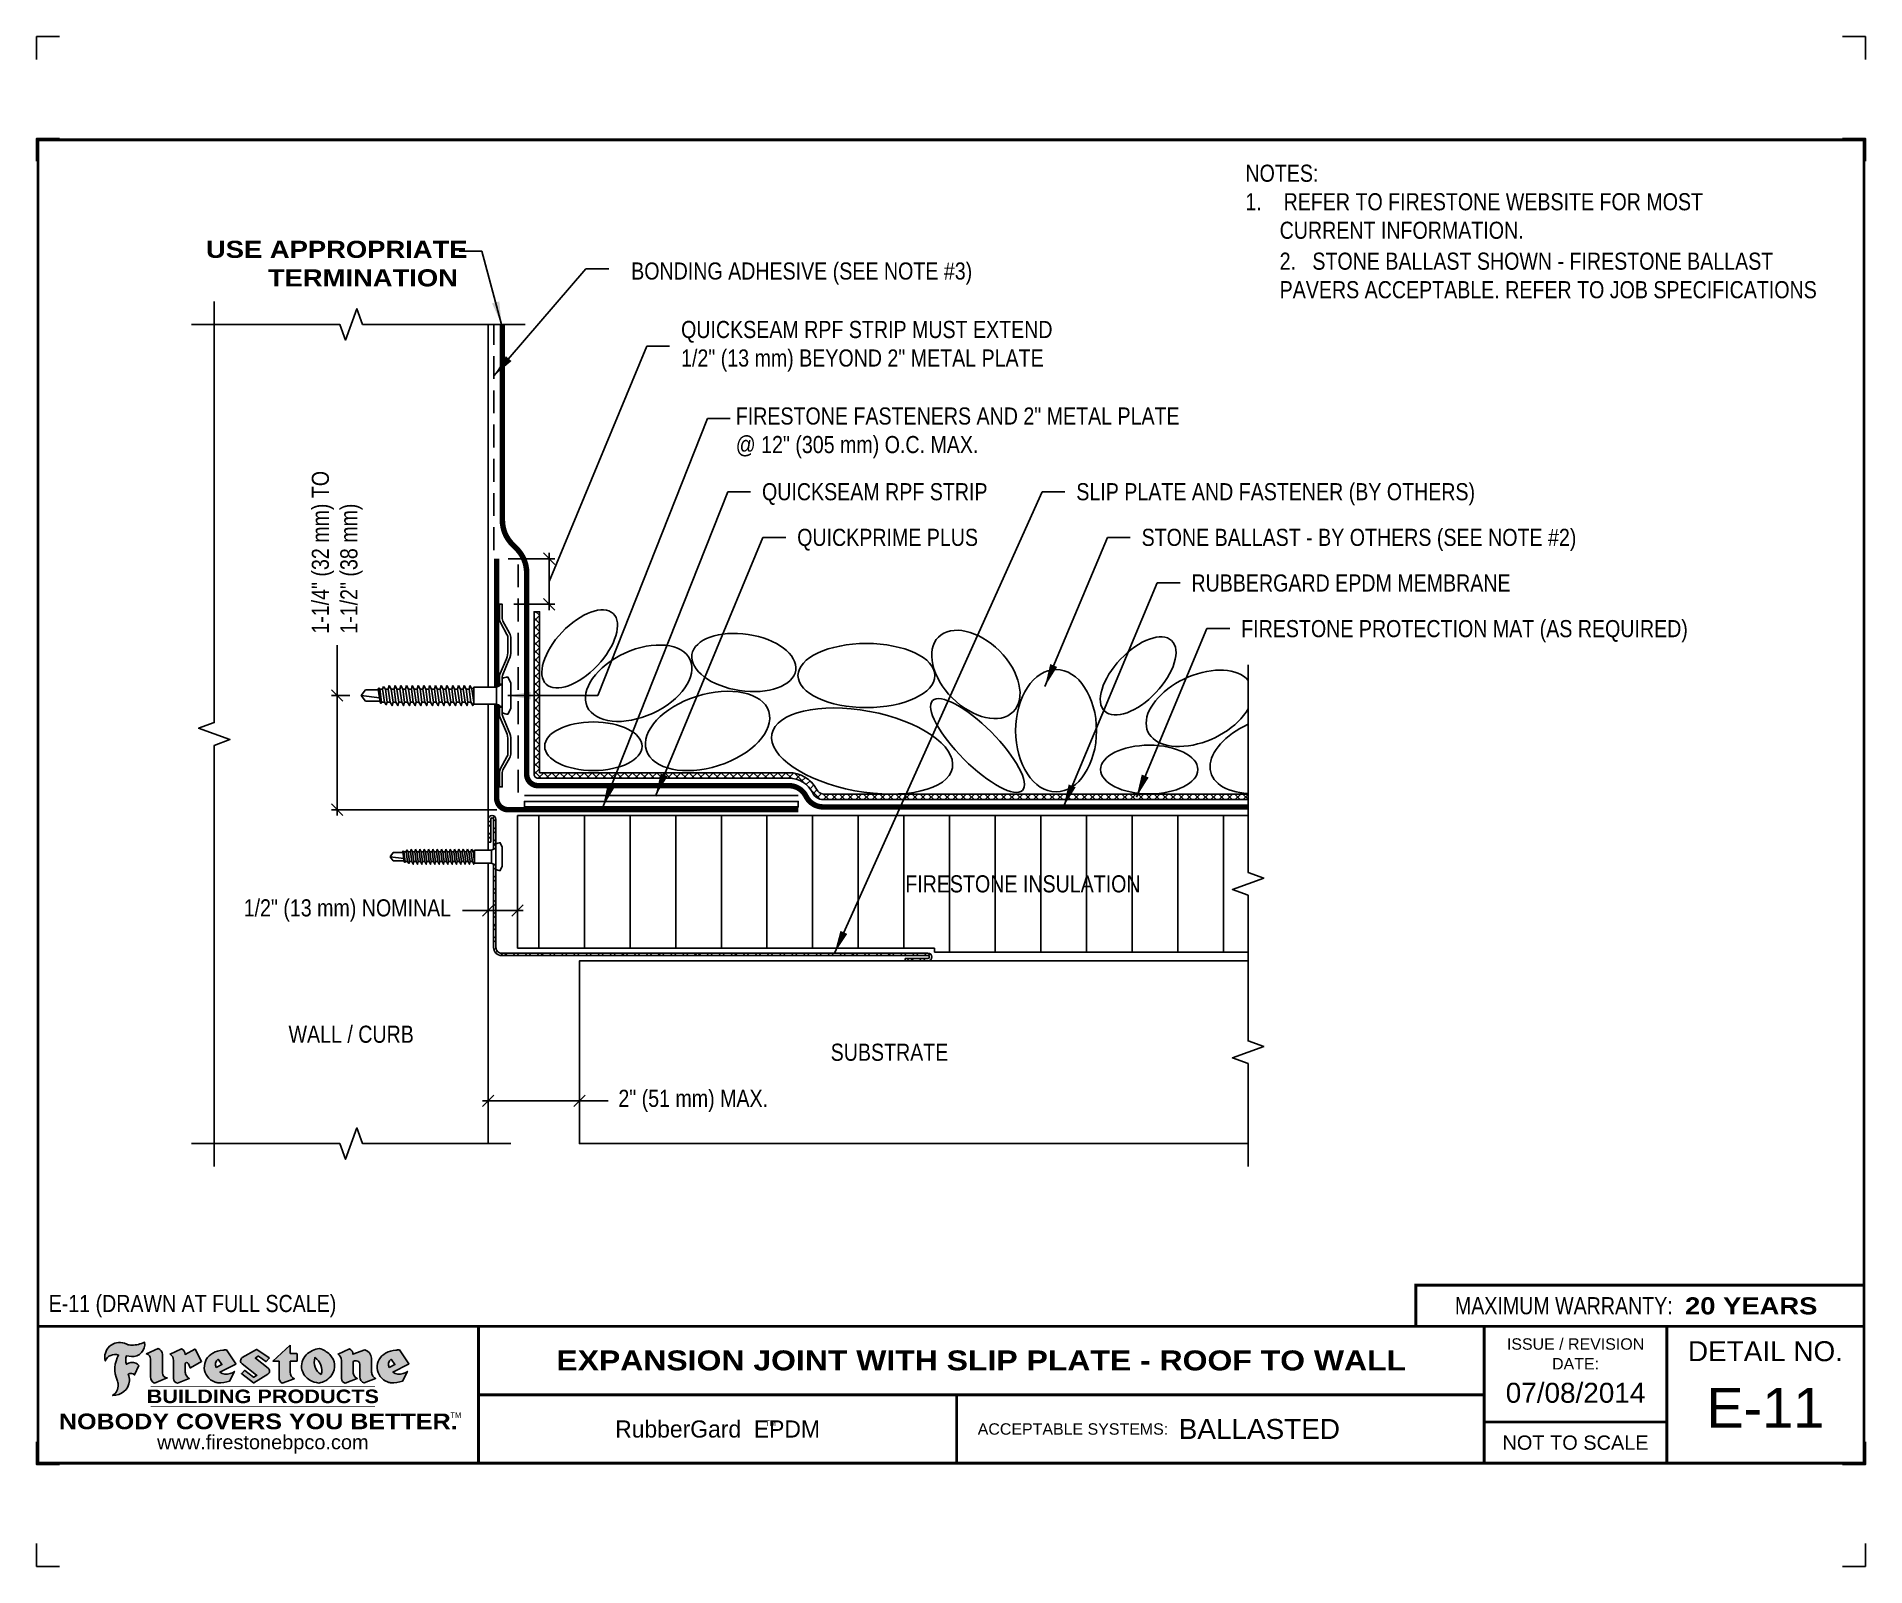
# Model space of a CAD drawing. Header units: inches. Extents: x 277.4 to 297.5, y -19.3 to -2.6.
import ezdxf
from ezdxf.enums import TextEntityAlignment as Align

# ---------------------------------------------------------------- set-up
doc = ezdxf.new("R2010")
doc.units = ezdxf.units.IN
doc.header["$MEASUREMENT"] = 0
doc.linetypes.add('HIDDEN', pattern=[0.375, 0.25, -0.125])
doc.layers.get('0').update_dxf_attribs({"linetype": 'CONTINUOUS'})
doc.layers.get('DEFPOINTS').update_dxf_attribs({"linetype": 'CONTINUOUS'})
for name, color, linetype in [('FSBP-ACCESSORY-FIRESTONE', 7, 'CONTINUOUS'), ('FSBP-ACCESSORY-OTHER', 7, 'CONTINUOUS'), ('FSBP-ADHESIVE', 1, 'HIDDEN'), ('FSBP-ANNO-NOTE', 7, 'CONTINUOUS'), ('FSBP-INSULATION', 7, 'CONTINUOUS'), ('FSBP-MEMBRANE', 7, 'CONTINUOUS'), ('FSBP-OTHER', 7, 'CONTINUOUS'), ('FSBP-SUBSTRATE-GENERIC', 9, 'CONTINUOUS'), ('FSBP-TTLB', 7, 'CONTINUOUS'), ('FSBP-TTLB-BORDER', 7, 'CONTINUOUS'), ('FSBP-TTLB-TEXT', 7, 'CONTINUOUS'), ('FSBP-WALL-CURB', 9, 'CONTINUOUS')]:
    doc.layers.add(name, color=color, linetype=linetype)
doc.styles.add('FSBP_ARIAL', font='arial.ttf')
doc.styles.add('FSBP_ARIAL_BOLD', font='')
doc.styles.add('FSBP_ARIAL_NAR', font='ARIALN.TTF')
doc.styles.add('FSBP_BANKGOTHIC', font='bgothm.ttf')
doc.styles.get('FSBP_ARIAL_BOLD').set_extended_font_data('Arial Black')
doc.linetypes.add('ZIGZAG', pattern='A,0.0001,-0.2,[131,ltypeshp.shx,S=0.2,R=0,X=-0.2,Y=0],-0.4,[131,ltypeshp.shx,S=0.2,R=180,X=0.2,Y=0],-0.2', length=0.8001)
doc.dimstyles.new('FSBP-DIM', dxfattribs={"dimtxt": 0.1875, "dimasz": 0.125, "dimexe": 0.0625, "dimexo": 0.125, "dimgap": 0.125, "dimtad": 0, "dimdec": 0, "dimzin": 1, "dimdsep": 46, "dimlunit": 4, "dimtxsty": 'FSBP_ARIAL_NAR', "dimblk": 'OBLIQUE', "dimcen": 0.09375, "dimdle": 0.0625, "dimclrd": 256, "dimclre": 256, "dimclrt": 256, "dimadec": 0, "dimazin": 0, "dimtfac": 1, "dimtdec": 0, "dimtmove": 1, "dimatfit": 3, "dimfxl": 1, "dimtolj": 1, "dimtzin": 0, "dimlwd": -1, "dimlwe": -1, "dimarcsym": 0})
doc.dimstyles.new('FSBP-LEADER', dxfattribs={"dimtxt": 0.1875, "dimasz": 0.25, "dimexe": 0.0625, "dimexo": 0.125, "dimgap": 0.125, "dimtad": 0, "dimtih": 1, "dimtoh": 1, "dimdec": 4, "dimzin": 0, "dimdsep": 46, "dimlunit": 4, "dimtxsty": 'FSBP_ARIAL_NAR', "dimcen": 0.09375, "dimclrd": 256, "dimclre": 256, "dimclrt": 256, "dimadec": 0, "dimazin": 0, "dimtfac": 1, "dimtdec": 4, "dimtofl": 0, "dimtmove": 0, "dimatfit": 3, "dimfxl": 1, "dimtolj": 1, "dimtzin": 0, "dimlwd": -1, "dimlwe": -1, "dimarcsym": 0})

msp = doc.modelspace()

# ---------------------------------------------------------------- texts
at = {"layer": 'DEFPOINTS', "style": 'FSBP_ARIAL_NAR'}
msp.add_text('E-11 (DRAWN AT FULL SCALE)', height=0.1875, dxfattribs=at).set_placement((277.5798584845293, -16.45403783689746), align=Align.MIDDLE_LEFT)
at = {"layer": 'FSBP-ANNO-NOTE', "style": 'FSBP_ARIAL_NAR'}
for s, p in [('QUICKSEAM RPF STRIP', (285.3928607791246, -7.559988771881123)), ('SLIP PLATE AND FASTENER (BY OTHERS)', (288.8354084469759, -7.559988771881152)), ('QUICKPRIME PLUS', (285.7780850530512, -8.059988771881152)), ('STONE BALLAST - BY OTHERS (SEE NOTE #2)', (289.5505318325431, -8.059988771881152)), ('RUBBERGARD EPDM MEMBRANE', (290.0959453924052, -8.559988771881152)), ('FIRESTONE PROTECTION MAT (AS REQUIRED)', (290.6413589522672, -9.059988771881152))]:
    msp.add_text(s, height=0.1875, dxfattribs=at).set_placement(p, align=Align.MIDDLE_LEFT)
for s, p in [('FIRESTONE INSULATION', (288.250261085761, -11.85620261838915)), ('WALL / CURB', (280.8928816946005, -13.50373047405179)), ('SUBSTRATE', (286.7891129360739, -13.70125430116639))]:
    msp.add_text(s, height=0.1875, dxfattribs=at).set_placement(p, align=Align.MIDDLE_CENTER)
at = {"layer": 'FSBP-ANNO-NOTE', "char_height": 0.1875}
for s, width, heights, insert, attachment_point, style in [('\\A1;NOTES:\\P\\pi-0.375,l0.375;1.    REFER TO FIRESTONE WEBSITE FOR MOST \\P\\pi0;CURRENT INFORMATION.\\P{\\H0.083333x;\\P\\pi-0.375;}2.   STONE BALLAST SHOWN - FIRESTONE BALLAST PAVERS ACCEPTABLE. REFER TO JOB SPECIFICATIONS', 6.257193546069175, [2.44921875], (290.6875, -3.9765625), 1, 'FSBP_ARIAL_NAR'), ('\\pi0.061102;USE APPROPRIATE \\P\\pi0.73922;TERMINATION', 2.794560517934428, [0.6196503081249316], (279.2412478815568, -4.810570424782782), 1, 'FSBP_ARIAL_BOLD'), ('BONDING ADHESIVE (SEE NOTE #3)', 3.899716244345541, [0.2967926737204978], (287.6947775020558, -5.048186389992017), 3, 'FSBP_ARIAL_NAR'), ('FIRESTONE FASTENERS AND 2" METAL PLATE \\P@ 12" (305 mm) O.C. MAX.', 4.958682425040024, [0.6600709750418898], (285.10546875, -6.63671875), 1, 'FSBP_ARIAL_NAR')]:
    msp.add_mtext_dynamic_manual_height_columns(s, width=width, gutter_width=5, heights=heights, dxfattribs=dict(at, insert=insert, attachment_point=attachment_point, style=style))

# ---------------------------------------------------------------- blocks, each defined once
blk = doc.blocks.new('TTLB-EPDM_1')
at = {"layer": 'FSBP-TTLB-TEXT'}
h = blk.add_hatch(color=1, dxfattribs=at)
edge = h.paths.add_edge_path()
edge.add_arc((1.037309769669573, -0.1982514792917306), 0.1319107607348553, 264.0410451462098, 370.3106169565175)
edge.add_arc((1.027551646585694, 0.1214293576525799), 0.3273056962876235, 270.05058356628535, 295.23459397187514, ccw=False)
edge.add_arc((1.022801957313345, -0.06680179986895154), 0.1391656561713503, 249.3281275763668, 272.0749124149863, ccw=False)
edge.add_line((0.9736743133014443, -0.1970076156048179), (0.9474927838574558, -0.1852745150568325))
edge.add_arc((0.8939498971398288, -0.3394262635682071), 0.1631857907024099, 70.84590087378872, 194.3325259843273)
edge.add_arc((0.8444260109029493, -0.4259936440910768), 0.1179914261095279, 70.96950098067128, 156.9641407594482, ccw=False)
edge.add_arc((1.153141409296894, -0.4684497516079468), 0.3110405457095052, 150.3231137483159, 203.2084295854517)
edge.add_arc((0.7562495500622943, -0.6412608153899899), 0.1218587156617311, 0.8849157075190988, 24.34668939894999, ccw=False)
edge.add_arc((0.7493781665697374, -0.6475258110744375), 0.1289731377238325, -58.36655102076742, 3.6216782311386737, ccw=False)
edge.add_arc((0.8256699029544474, -0.5792158350996106), 0.1783301886510354, 267.2205474105585, 354.1381621173521)
edge.add_arc((0.7903121048625305, -0.6011409294291745), 0.212787892960859, 0.9996158580669322, 21.00503380861244)
edge.add_arc((1.01880712263941, -0.5666691048185161), 0.05136395668415847, 40.82117713173261, 125.52727787225791, ccw=False)
edge.add_line((1.057676976260041, -0.5330924682126437), (1.102776947655911, -0.4308018311949837))
edge.add_arc((1.040858222524664, -0.4699705673995949), 0.07326744446031509, 32.31675181867256, 66.31481236598174)
edge.add_arc((1.032262518825329, -0.5063316993097662), 0.1102246948011782, 69.8179132332389, 125.254734720681)
edge.add_arc((1.127708877207287, -0.368959353531244), 0.1659710644737306, 164.1569669952081, 196.5811013160487, ccw=False)
edge.add_line((0.9680425188342383, -0.3236487780942383), (1.023615334387159, -0.3294494641845773))
h = blk.add_hatch(color=1, dxfattribs=at)
edge = h.paths.add_edge_path()
edge.add_line((1.275239419159561, -0.6223407783464694), (1.415345367376062, -0.5660418822574371))
edge.add_arc((1.421019305783958, -0.5090099247487757), 0.05731350411836949, 181.9717871001989, 264.31851000495806, ccw=False)
edge.add_line((1.363739737527226, -0.5109819325197265), (1.363412352251203, -0.3102363679013962))
edge.add_arc((1.294263659668751, -0.3103491388303989), 0.06914878453844908, 0.0934405599591014, 72.42834396969012)
edge.add_line((1.315139561173908, -0.2444268274366692), (1.186839444240604, -0.3024209471341379))
edge.add_arc((1.175246268095289, -0.3585110609420917), 0.05727567197445628, -0.017399788185912257, 78.322067691347, ccw=False)
edge.add_line((1.232521937428658, -0.3585284546236807), (1.232574268422297, -0.555126496687123))
edge.add_arc((1.305699496415486, -0.5558575689677219), 0.07312888236350451, 179.4272023230205, 245.3845503102953)
h = blk.add_hatch(color=1, dxfattribs=at)
edge = h.paths.add_edge_path()
edge.add_line((1.792026821926584, -0.3839679064720229), (1.722158956877934, -0.2518542302253621))
edge.add_arc((1.720119655279638, -0.2529327078887852), 0.002306916790721817, 27.87197133405656, 117.3766794470751)
edge.add_line((1.719058846382097, -0.250884159729182), (1.610638460368705, -0.3070279753467702))
edge.add_arc((1.547088841662962, -0.3061026658494403), 0.06355635479880145, 359.165808011073, 425.8793658831422)
edge.add_line((1.573061729235633, -0.2480956029480268), (1.446879247402876, -0.3051325108639702))
edge.add_arc((1.407812067100189, -0.370357133046621), 0.07602957263902092, -3.441403975725109, 59.07992244284969, ccw=False)
edge.add_line((1.483704536400296, -0.3749210150788969), (1.483704536400296, -0.5723838140635706))
edge.add_arc((1.54053746518044, -0.568254406115083), 0.05698275005415228, 184.1557352478595, 255.3066498366543)
edge.add_line((1.526084036778343, -0.6233736605654059), (1.657291340682093, -0.570650514527486))
edge.add_arc((1.688298576827198, -0.5021390388423987), 0.0752015358480571, 207.5160880841914, 245.649226723163, ccw=False)
edge.add_arc((1.721050197024907, -0.4914488168456328), 0.1093332836229113, 179.4823365255141, 204.5537900001094, ccw=False)
edge.add_line((1.611721375809452, -0.4904610114968335), (1.611721375809452, -0.4126404716788983))
edge.add_arc((1.628589765097195, -0.414159299036043), 0.01693662875851176, 28.356188110622725, 174.8549701683585, ccw=False)
edge.add_arc((1.627340435522395, -0.4197189881350504), 0.02111886817708033, 22.216893572439517, 40.10213956426492, ccw=False)
edge.add_line((1.646891420738257, -0.4117336534413738), (1.666638796144639, -0.4549750258192233))
edge.add_arc((1.668737246926742, -0.4540167099035481), 0.002306916790685496, 204.545128184284, 299.6323508190091)
edge.add_line((1.669877862091766, -0.4560219186518992), (1.791128135493295, -0.3870515928837648))
edge.add_line((1.791128135493295, -0.3870515928837648), (1.792026821926584, -0.3839679064720229))
h = blk.add_hatch(color=1, dxfattribs=at)
h.paths.add_polyline_path([(2.063388732080512, -0.2583237030618903, 0.02524281661523788), (2.025024361750752, -0.2610532129309178, 0.1213611957758757), (1.901773912052249, -0.3008158885520373, 0.6151668103976068), (1.93274136141747, -0.6099060679591872, 0.05306812109568645), (1.967936229862175, -0.617865745600497, 0.1150932231766138), (2.099126721549737, -0.5994933789882708), (2.151195569562105, -0.4944891916583316, -0.08755405562188731), (2.104230609512001, -0.5187113292177372, -0.265591761123442), (1.992692314386659, -0.5010701623316862), (2.165347897647223, -0.4141184325909109, 0.4518949533370738), (2.166222728871162, -0.4107679608846269)])
h.paths.add_polyline_path([(2.014217313945437, -0.4188965037300676), (1.951113654018855, -0.4515330109460507, -0.3720533890450154), (1.973177450672722, -0.3607130665457561)], flags=16)
h = blk.add_hatch(color=1, dxfattribs=at)
edge = h.paths.add_edge_path()
edge.add_arc((2.260407392426802, -0.3775796671688782), 0.04152450223225729, 123.20805433950699, 232.2027298779723, ccw=False)
edge.add_line((2.237665217914071, -0.3428366421988329), (2.393535971665983, -0.2540943745380986))
edge.add_arc((2.394677353533142, -0.2560991469722482), 0.002306916790741334, 55.64644466176611, 119.65426054492559, ccw=False)
edge.add_line((2.395979141996861, -0.2541946229174954), (2.531809646140459, -0.3470380726374032))
edge.add_arc((2.530468902927946, -0.3489153772789875), 0.002306916790700397, -42.731101238422525, 54.4661353739603, ccw=False)
edge.add_line((2.532163440279987, -0.3504807552658491), (2.498457913851155, -0.3869673252714421))
edge.add_arc((2.496763376499139, -0.3854019472845934), 0.002306916790672934, 233.7527076894875, 317.26889876138785, ccw=False)
edge.add_line((2.495399362263356, -0.38726241234572), (2.413849913492982, -0.3274738082119626))
edge.add_arc((2.412485899257181, -0.3293342732731342), 0.002306916790720064, 53.75270768979358, 124.4135619297835)
edge.add_line((2.41118211687575, -0.3274311136421062), (2.382933981293377, -0.346782838468144))
edge.add_arc((2.38423776367478, -0.3486859980991606), 0.002306916790694898, 124.4135619293799, 231.8459020253626)
edge.add_line((2.382812599816248, -0.3505000469010184), (2.519899969301207, -0.4581994452042721))
edge.add_arc((2.494247019847682, -0.4908523236374461), 0.04152450223225742, -55.21225898295222, 51.84590202520428, ccw=False)
edge.add_line((2.517938320565804, -0.5249552055672808), (2.364434947484597, -0.6179520922513717))
edge.add_arc((2.36323960192349, -0.6159790200102006), 0.002306916790726996, 233.2955624372927, 301.20872157023314, ccw=False)
edge.add_line((2.361860787187538, -0.6178285429225383), (2.231266621301074, -0.5204709167214361))
edge.add_arc((2.232647938930649, -0.5186232623475259), 0.002306916790697672, 135.5134179846393, 233.21798691998708, ccw=False)
edge.add_line((2.231002150870836, -0.5170067083764565), (2.262839375599356, -0.4845937328397696))
edge.add_arc((2.264485163659225, -0.4862102868108537), 0.002306916790748497, 53.0352839999411, 135.513417985369, ccw=False)
edge.add_line((2.265872365996302, -0.4843670465239001), (2.361834678328762, -0.5565872257804898))
edge.add_arc((2.363221880665761, -0.5547439854936304), 0.002306916790627066, 233.0352840000685, 302.2362632414394)
edge.add_line((2.36445241715569, -0.5566953042850713), (2.39428499383348, -0.5378823484768844))
edge.add_arc((2.393054457343549, -0.5359310296853765), 0.002306916790685166, 302.2362632406177, 412.2027298768422)
edge.add_line((2.394468296066179, -0.5341081404551886), (2.234958295420142, -0.4103916733127022))
h = blk.add_hatch(color=1, dxfattribs=at)
edge = h.paths.add_edge_path()
edge.add_line((2.763460561272041, -0.2072496393923444), (2.763460561272041, -0.2969520779963801))
edge.add_arc((2.765767478062699, -0.2969520779963943), 0.00230691679065842, 179.9999999996471, 269.9999999996471)
edge.add_line((2.765767478062685, -0.2992589947870528), (2.835417693520355, -0.2992589947870528))
edge.add_arc((2.835417693520355, -0.3015659115777538), 0.002306916790701052, 0, 90, ccw=False)
edge.add_line((2.837724610311056, -0.3015659115777538), (2.837724610311056, -0.3790761307453892))
edge.add_arc((2.83541769352037, -0.3790761307453749), 0.002306916790686842, 269.99999999964706, 359.99999999964706, ccw=False)
edge.add_line((2.835417693520355, -0.3813830475360618), (2.765767478062685, -0.3813830475360618))
edge.add_arc((2.765767478062699, -0.3836899643267202), 0.00230691679065842, 90.00000000035294, 180.0000000003529)
edge.add_line((2.763460561272041, -0.3836899643267344), (2.763460561272041, -0.5033995910642801))
edge.add_arc((2.836735953378943, -0.5071368822038516), 0.07337063740681413, 177.0802527808789, 245.3249543133826)
edge.add_line((2.806105814540615, -0.5738080530967267), (2.674529557384915, -0.6226036013049594))
edge.add_arc((2.708610405062069, -0.564298408791804), 0.06753517344606039, 177.0345319916277, 239.6926428024901, ccw=False)
edge.add_line((2.641165668230087, -0.560804539009709), (2.641165668230087, -0.3836899643267344))
edge.add_arc((2.638858751439429, -0.3836899643267202), 0.00230691679065842, 359.9999999996471, 449.999999999647)
edge.add_line((2.638858751439443, -0.3813830475360618), (2.572857950769389, -0.3813830475360618))
edge.add_line((2.572857950769389, -0.3813830475360618), (2.763460561272041, -0.2072496393923444))
h = blk.add_hatch(color=1, dxfattribs=at)
edge = h.paths.add_edge_path(flags=16)
edge.add_arc((2.940363509127394, -0.4847985213681437), 0.1684614578629418, 344.5558804047865, 417.0140046669545)
edge.add_arc((3.194458079644619, -0.3883534532477785), 0.1684614578629414, 164.5558804047864, 237.0140046669546)
edge = h.paths.add_edge_path()
edge.add_arc((3.069375116502199, -0.4399344555144872), 0.1828726885096673, 136.0914512150047, 191.213418978326)
edge.add_arc((3.064939550433406, -0.4318234379590333), 0.1803148804748503, 194.0167254156723, 240.6663730831859)
edge.add_arc((3.098047041778981, -0.3845058757092554), 0.2378525180183701, 239.2975390661776, 264.2889872773176)
edge.add_arc((3.04884478212623, -0.4190232383793012), 0.203760689247156, 277.1986764832036, 326.503572961274)
edge.add_arc((3.077739326803546, -0.4341046616465112), 0.171374865791709, 325.3768876809902, 406.3828327799087)
edge.add_arc((3.011839488065919, -0.4896144380417797), 0.2571945645850002, 44.28462553519766, 73.82901434867304)
edge.add_arc((3.117152499586992, -0.4983433120546693), 0.2579560664039132, 97.50292863483666, 134.1039137579027)
h = blk.add_hatch(color=1, dxfattribs=at)
edge = h.paths.add_edge_path()
edge.add_line((3.322690228557462, -0.5721896537377091), (3.322690228557462, -0.3749210150788969))
edge.add_arc((3.246797759257384, -0.3703571330465745), 0.076029572638996, 356.5585960242387, 419.0799224428129)
edge.add_line((3.285864939560099, -0.3051325108639702), (3.412047421392799, -0.2480956029480268))
edge.add_arc((3.386074533820159, -0.3061026658494941), 0.06355635479883807, 0.3962622833877276, 65.87936588318718, ccw=False)
edge.add_line((3.449629368605429, -0.3056631084210863), (3.580526418688805, -0.2593848434574539))
edge.add_arc((3.555744121700958, -0.3530904070730321), 0.09692726601172152, 2.366977007666776, 75.18615851992018, ccw=False)
edge.add_line((3.652588689330287, -0.3490873311063041), (3.652588689330287, -0.4883770011386872))
edge.add_arc((3.761877549389556, -0.4914934052703811), 0.1093332836229047, 178.3666365323574, 204.5537900000422)
edge.add_arc((3.729125929191727, -0.5021836272670953), 0.07520153584796169, 207.5160880841711, 245.2240541443093)
edge.add_line((3.697611150971852, -0.5704631245385627), (3.572585913552643, -0.6207021253773775))
edge.add_arc((3.59534718600759, -0.5526356419907701), 0.07177131519198746, 180.3328587115751, 251.51018566665869, ccw=False)
edge.add_line((3.523577081955409, -0.5530525936986663), (3.523577081955409, -0.4153032515383615))
edge.add_arc((3.486319529276879, -0.4148773504126441), 0.0372599868942854, 359.3450650296066, 449.0500281941028)
edge.add_arc((3.482769874121713, -0.4419622099033496), 0.06447454900600783, 86.29402372314017, 119.8211331593848)
edge.add_line((3.450707067966732, -0.3860252459975726), (3.450707067966732, -0.4904610114968335))
edge.add_arc((3.560035889182251, -0.491448816845647), 0.1093332836229751, 179.4823365255069, 204.5537900001023)
edge.add_arc((3.527284268984408, -0.5021390388424952), 0.07520153584796385, 207.5160880841699, 245.6492267231416)
edge.add_line((3.496277032839316, -0.570650514527486), (3.365069728935509, -0.6233736605654059))
edge.add_arc((3.37950248606194, -0.5682868177318081), 0.05694615642555727, 183.9298782390169, 255.318496325343, ccw=False)
h = blk.add_hatch(color=1, dxfattribs=at)
h.paths.add_polyline_path([(3.957695472291277, -0.2583237030618903, 0.02524281661523822), (3.919331101961575, -0.2610532129309178, 0.1085638477195505), (3.807890832595604, -0.2939221658134414, 0.6425897848490651), (3.827048101628293, -0.6099060679591872, 0.05306812109569052), (3.862242970072884, -0.617865745600497, 0.1150932231766133), (3.993433461760503, -0.5994933789882708), (4.045502309772871, -0.4944891916583316, -0.08755405562189084), (3.998537349722767, -0.5187113292177372, -0.2655917611234366), (3.886999054597368, -0.5010701623316862), (4.059654637857989, -0.4141184325909109, 0.4518949533370731), (4.060529469081928, -0.4107679608846269)])
h.paths.add_polyline_path([(3.90852405415626, -0.4188965037300676), (3.845420394229677, -0.4515330109460507, -0.3720533890450147), (3.867484190883488, -0.3607130665457561)], flags=16)
at = {"layer": 'DEFPOINTS', "linetype": 'Continuous', "ltscale": 1.75}
for points in [[(-0.015625, 13.88083333333333), (-0.015625, 14.13083333333333), (0.234375, 14.13083333333333)], [(20.01562500000003, 13.88083333333333), (20.01562500000003, 14.13083333333333), (19.76562500000003, 14.13083333333333)], [(-0.015625, -2.380833333333342), (-0.015625, -2.630833333333342), (0.234375, -2.630833333333342)], [(20.01562500000003, -2.380833333333342), (20.01562500000003, -2.630833333333342), (19.76562500000003, -2.630833333333342)]]:
    blk.add_lwpolyline(points, dxfattribs=at)
at = {"layer": 'DEFPOINTS', "color": 1}
for points in [[(0.234375, 13.015625), (-0.015625, 13.015625), (-0.015625, 12.765625)], [(20.015625, 12.765625), (20.015625, 13.015625), (19.765625, 13.015625)], [(0.234375, -1.515625), (-0.015625, -1.515625), (-0.015625, -1.265625)], [(20.015625, -1.265625), (20.015625, -1.515625), (19.765625, -1.515625)]]:
    blk.add_lwpolyline(points, dxfattribs=at)
at = {"layer": 'FSBP-TTLB', "const_width": 0.03125}
blk.add_lwpolyline([(15.09028770518938, 0), (20, 0), (20, 0.4512598240669945), (15.09028770518938, 0.4512598240669945)], close=True, dxfattribs=at)
for points in [[(0, 0), (0, -1.5), (20, -1.5), (20, 0), (0, 0)], [(4.825208527206769, 0), (4.825208527206769, -0.75)], [(15.84028770518938, 0), (15.84028770518938, -1.5)], [(17.84110496735593, 0), (17.84110496735593, -1.5)], [(20, 0), (20, -1.5)], [(4.825208527206769, -0.75), (15.84028770518938, -0.75)], [(4.825208527206769, -0.75), (4.825208527206769, -1.5)], [(15.84028770518938, -1.048740175933006), (17.84110496735593, -1.048740175933006)]]:
    blk.add_lwpolyline(points, dxfattribs=at)
at = {"layer": 'FSBP-TTLB-BORDER', "const_width": 0.03125}
blk.add_lwpolyline([(20, 0), (20, 13), (0, 13), (0, 0)], dxfattribs=at)
at = {"layer": 'FSBP-TTLB-TEXT', "color": 1}
blk.add_line((0.7358432058323388, -0.379822754145593), (0.7358432058323388, -0.379822754145593), dxfattribs=at)
for points in [[(1.023615323725323, -0.3294494630716969, 0.5000510906601082), (1.167090420776901, -0.1746414942047778, -0.1103304102359608), (1.027840608309816, -0.2058762110801382, -0.09957876667165425), (0.9736743133014443, -0.1970076156048179), (0.9474927838574558, -0.1852745150568325, 0.5978159689075124), (0.7358432058323388, -0.379822754145593, -0.3938834584182213), (0.8828996422548698, -0.3144510229727047, 0.2349406564350952), (0.86727108227484, -0.5910237178633082, -0.1027304183841549), (0.8780937320133262, -0.6393788197974146, -0.2772692352614086), (0.8170223912655956, -0.7573362346216896, 0.3985429150902959), (1.003067614090241, -0.5974286950643517, 0.0875124847930418), (0.9889600163401155, -0.5248671157293501, -0.3874031597924062), (1.057676976260041, -0.5330924682126437), (1.102776947655911, -0.4308018311949837, 0.1494423498871741), (1.07029056398062, -0.4028746979725923, 0.2467195073738216), (0.9686394281704906, -0.4163228904100862, -0.1424285161541127), (0.9680425188342383, -0.3236487780942383), (1.023615334387159, -0.3294494641845773)], [(2.166222728871162, -0.4107679608846269), (2.063388732080512, -0.2583237030618903, 0.02524281661523788), (2.025024361750752, -0.2610532129309178, 0.1085638477195265), (1.913584092384895, -0.2939221658134414, 0.6425897848491228), (1.93274136141747, -0.6099060679591872, 0.05306812109568648), (1.967936229862175, -0.617865745600497, 0.1150932231766137), (2.099126721549737, -0.5994933789882708), (2.151195569562105, -0.4944891916583316, -0.0875540556218873), (2.104230609512001, -0.5187113292177372, -0.2655917611234418), (1.992692314386659, -0.5010701623316862), (2.165347897647223, -0.4141184325909109)], [(2.763460561272041, -0.2072496393923444), (2.763460561272041, -0.2969520779963801, 0.4142135623730958), (2.765767478062685, -0.2992589947870528), (2.835417693520355, -0.2992589947870528, -0.414213562373095), (2.837724610311056, -0.3015659115777538), (2.837724610311056, -0.3790761307453892, -0.4142135623730938), (2.835417693520355, -0.3813830475360618), (2.765767478062685, -0.3813830475360618, 0.4142135623730958), (2.763460561272041, -0.3836899643267344), (2.763460561272041, -0.5033995910642801, 0.3068985753588853), (2.806105814540615, -0.5738080530967267), (2.674529557384915, -0.6226036013049594, -0.2804194150632976), (2.641165668230087, -0.560804539009709), (2.641165668230087, -0.3836899643267344, 0.414213562373095), (2.638858751439443, -0.3813830475360618), (2.572857950769389, -0.3813830475360618), (2.763460561272041, -0.2072496393923444)], [(4.060529469081928, -0.4107679608846269), (3.957695472291277, -0.2583237030618903, 0.02524281661523788), (3.919331101961575, -0.2610532129309178, 0.1085638477195265), (3.807890832595604, -0.2939221658134414, 0.6425897848491228), (3.827048101628293, -0.6099060679591872, 0.05306812109568648), (3.862242970072884, -0.617865745600497, 0.1150932231766137), (3.993433461760503, -0.5994933789882708), (4.045502309772871, -0.4944891916583316, -0.0875540556218873), (3.998537349722767, -0.5187113292177372, -0.2655917611234418), (3.886999054597368, -0.5010701623316862), (4.059654637857989, -0.4141184325909109)], [(4.059654637857989, -0.4141184325909109, 0.4518949533370731), (4.060529469081928, -0.4107679608846269, 0.4518949533370731)]]:
    blk.add_lwpolyline(points, format="xyb", dxfattribs=at)
for points in [[(1.275239419159561, -0.6223407783464694), (1.415345367376062, -0.5660418822574371, -0.3756100036733062), (1.363739737527226, -0.5109819325197265), (1.363412352251203, -0.3102363679013962, 0.3265360292958048), (1.315139561173908, -0.2444268274366692), (1.186839444240604, -0.3024209471341379, -0.3557863980845349), (1.232521937428658, -0.3585284546236807), (1.232574268422297, -0.555126496687123, 0.2960110723418457)], [(1.792026821926584, -0.3839679064720229), (1.722158956877934, -0.2518542302253621, 0.4116839150163434), (1.719058846382097, -0.250884159729182), (1.610638460368705, -0.3070279753467702, 0.2996033003794034), (1.573061729235633, -0.2480956029480268), (1.446879247402876, -0.3051325108639702, -0.2797757560995365), (1.483704536400296, -0.3749210150788969), (1.483704536400296, -0.5723838140635706, 0.320828638474519), (1.526084036778343, -0.6233736605654059), (1.657291340682093, -0.570650514527486, -0.1679398621276611), (1.621603752698661, -0.5368819723450571, -0.1098333365370753), (1.611721375809452, -0.4904610114968335), (1.611721375809452, -0.4126404716788983, -0.743334502655012), (1.64349420176768, -0.4061152228778298, -0.07819791644735608), (1.646891420738257, -0.4117336534413738), (1.666638796144639, -0.4549750258192233, 0.4404648714563479), (1.669877862091766, -0.4560219186518992), (1.791128135493295, -0.3870515928837648)], [(1.951113654018855, -0.4515330109460507), (2.014217313945437, -0.4188965037300676), (1.973177450672722, -0.3607130665457561, 0.3720533890450154)], [(2.234958295420142, -0.4103916733127022, -0.5150044486718882), (2.237665217914071, -0.3428366421988329), (2.393535971665983, -0.2540943745380986, -0.2867822934100265), (2.395979141996861, -0.2541946229174954), (2.531809646140459, -0.3470380726374032, -0.4515027974650387), (2.532163440279987, -0.3504807552658491), (2.498457913851155, -0.3869673252714421, -0.3814439164929681), (2.495399362263356, -0.38726241234572), (2.413849913492982, -0.3274738082119626, 0.3184718635035665), (2.41118211687575, -0.3274311136421062), (2.382933981293377, -0.346782838468144, 0.5064094529656681), (2.382812599816248, -0.3505000469010184), (2.519899969301207, -0.4581994452042721, -0.5043597839115849), (2.517938320565804, -0.5249552055672808), (2.364434947484597, -0.6179520922513717, -0.3053163970316367), (2.361860787187538, -0.6178285429225383), (2.231266621301074, -0.5204709167214361, -0.4541703869768119), (2.231002150870836, -0.5170067083764565), (2.262839375599356, -0.4845937328397696, -0.3762644290664977), (2.265872365996302, -0.4843670465239001), (2.361834678328762, -0.5565872257804898, 0.3114700032088108), (2.36445241715569, -0.5566953042850713), (2.39428499383348, -0.5378823484768844, 0.520381097387146), (2.394468296066179, -0.5341081404551886)], [(2.937624918725987, -0.3131105398334029, 0.2452625673097023), (2.889993533867141, -0.4754966266250307, 0.2064059665179019), (2.976604338974084, -0.5890186876871866, 0.1094800500670344), (3.074378098474654, -0.6211778035979165, 0.2185147641853038), (3.218764944843201, -0.5314757029352819, 0.3689489483072479), (3.195959963110113, -0.3100352223135445, 0.1296305888694145), (3.0834694040758, -0.242595816912754, 0.1610736375384317)], [(3.10274193015772, -0.5296595419651595, 0.3271311138286319), (3.032079658614293, -0.3434924326507627, 0.3271311138286322)], [(3.322690228557462, -0.5721896537377091), (3.322690228557462, -0.3749210150788969, 0.2797757560995341), (3.285864939560099, -0.3051325108639702), (3.412047421392799, -0.2480956029480268, -0.2937618496109166), (3.449629368605429, -0.3056631084210863), (3.580526418688805, -0.2593848434574539, -0.3288760160581939), (3.652588689330287, -0.3490873311063041), (3.652588689330287, -0.4883770011386872, 0.114762897203527), (3.662431105063263, -0.536926560769686, 0.166032965990522), (3.697611150971852, -0.5704631245385627), (3.572585913552643, -0.6207021253773775, -0.3209557512194564), (3.523577081955409, -0.5530525936986663), (3.523577081955409, -0.4153032515383615, 0.4127061514896111), (3.48693727661589, -0.3776224848030694, 0.1473421876160361), (3.450707067966732, -0.3860252459975726), (3.450707067966732, -0.4904610114968335, 0.1098333365370753), (3.460589444855941, -0.5368819723450855, 0.1679398621276611), (3.496277032839316, -0.570650514527486), (3.365069728935509, -0.6233736605654059, -0.3219729545308964), (3.322690228557462, -0.5721896537377091, 29.1476284739)], [(3.845420394229677, -0.4515330109460507), (3.90852405415626, -0.4188965037300676), (3.867484190883488, -0.3607130665457561, 0.3720533890450154)]]:
    blk.add_lwpolyline(points, format="xyb", close=True, dxfattribs=at)
at = {"layer": 'FSBP-TTLB-TEXT'}
for points, const_width in [([(1.233926579809207, -0.6584455781731435), (3.691229482685259, -0.6584455781731577)], 0.0078125), ([(10.06152282927678, -0.75), (10.06152282927678, -1.5)], 0.03125), ([(1.233926579809207, -0.8761560960495984), (3.691229482685259, -0.8761560960495842)], 0.0078125)]:
    blk.add_lwpolyline(points, dxfattribs=dict(at, const_width=const_width))
at = {"layer": 'FSBP-TTLB-TEXT', "color": 1}
for centre, start, end in [((1.789987520328282, -0.3850463841354355), 299.6323508193319, 27.87197133380463), ((2.164310260790558, -0.412058050385383), 296.7304547840455, 34.00233684987403)]:
    blk.add_arc(centre, 0.00230691679068068, start, end, dxfattribs=at)
at = {"layer": 'FSBP-TTLB-TEXT', "style": 'FSBP_ARIAL_NAR'}
blk.add_text('MAXIMUM WARRANTY:', height=0.1875, dxfattribs=at).set_placement((17.90516569312837, 0.2256299120335257), align=Align.MIDDLE_RIGHT)
at = {"layer": 'FSBP-TTLB-TEXT'}
for s, height, style, p in [('ISSUE / REVISION', 0.125, 'FSBP_ARIAL', (16.84069633627263, -0.1938496373466023)), ('DETAIL NO.', 0.21875, 'FSBP_ARIAL', (18.92055248367797, -0.2724398367368792)), ('DATE:', 0.125, 'FSBP_ARIAL', (16.84069633627263, -0.409973105348854)), ('www.firestonebpco.com', 0.15625, 'FSBP_ARIAL', (2.462578031247233, -1.268657306740124)), ('RubberGard  EPDM', 0.1875, 'FSBP_BANKGOTHIC', (7.443365678241776, -1.125)), ('TM', 0.0625, 'FSBP_BANKGOTHIC', (8.023397742165457, -1.062518816683806)), ('NOT TO SCALE', 0.15625, 'FSBP_ARIAL', (16.84069633627263, -1.274370087966503))]:
    blk.add_text(s, height=height, dxfattribs=dict(at, style=style)).set_placement(p, align=Align.MIDDLE_CENTER)
at = {"layer": 'FSBP-TTLB-TEXT', "lineweight": 18, "style": 'FSBP_ARIAL_BOLD'}
blk.add_text('BUILDING PRODUCTS', height=0.1484375, dxfattribs=at).set_placement((2.462578031247233, -0.7673008371113639), align=Align.MIDDLE_CENTER)
at = {"layer": 'FSBP-TTLB-TEXT', "color": 1}
for s, height, style, p in [('NOBODY COVERS YOU BETTER.', 0.171875, 'FSBP_ARIAL_BOLD', (2.412604263603384, -1.041650450587369)), ('TM', 0.0625, 'FSBP_BANKGOTHIC', (4.576671173373001, -0.9725745042934193))]:
    blk.add_text(s, height=height, dxfattribs=dict(at, style=style)).set_placement(p, align=Align.MIDDLE_CENTER)
at = {"layer": 'FSBP-TTLB-TEXT', "style": 'FSBP_ARIAL'}
blk.add_text('ACCEPTABLE SYSTEMS:', height=0.125, dxfattribs=at).set_placement((10.29281281591562, -1.125), align=Align.MIDDLE_LEFT)
at = {"layer": 'FSBP-TTLB-TEXT'}
for tag, height, style, p in [('MAXIMUM_WARRANTY', 0.1875, 'FSBP_ARIAL_BOLD', (18.03987100774941, 0.2240244307510579)), ('ACCPT_SYSTEMS', 0.21875, 'FSBP_ARIAL', (12.49438170418193, -1.125))]:
    blk.add_attdef(tag, text='', height=height, dxfattribs=dict(at, style=style)).set_placement(p, align=Align.MIDDLE_LEFT)
for tag, height, style, p in [('DETAIL_DESCP_LINE_1', 0.21875, 'FSBP_ARIAL_BOLD', (10.33118450231211, -0.3736318192489421)), ('ISSUE_REV_DATE', 0.21875, 'FSBP_ARIAL', (16.84069633627263, -0.7282559425942452)), ('DETAIL_NUMBER', 0.4375, 'FSBP_ARIAL', (18.91941590748775, -0.8931630692489421))]:
    blk.add_attdef(tag, text='', height=height, dxfattribs=dict(at, style=style)).set_placement(p, align=Align.MIDDLE_CENTER)
blk = doc.blocks.new('FSBP_AP_FASTENER_02')
at = {"layer": 'FSBP-ACCESSORY-FIRESTONE'}
for p, q in [((-0.125, 0), (-0.09375, -0.0625)), ((0.09375, -0.0625), (0.125, 0)), ((-0.09375, -0.0625), (-0.09375, -0.3125)), ((-0.09375, -0.0625), (0.09375, -0.0625)), ((0.09375, -0.0625), (0.09375, -0.3125)), ((-0.09375, -0.3125), (-0.0703125, -0.3325892857142776)), ((-0.0703125, -0.3641565527315151), (-0.0703125, -0.3957238197487527)), ((0.0703125, -0.3440672670172376), (0.0703125, -0.3756345340344751)), ((-0.0703125, -0.4272910867660471), (-0.0703125, -0.4588583537832847)), ((-0.0703125, -0.4904256208005222), (-0.0703125, -0.5219928878178166)), ((-0.0703125, -0.5535601548350542), (-0.0703125, -0.5851274218523486)), ((0.0703125, -0.4072018010517695), (0.0703125, -0.4387690680690071)), ((0.0703125, -0.4703363350862446), (0.0703125, -0.501903602103539)), ((0.0703125, -0.5334708691207766), (0.0703125, -0.5650381361380141)), ((0.0703125, -0.5966054031553085), (0.0703125, -0.6281726701725461)), ((-0.0703125, -0.6166946888695861), (-0.0703125, -0.6482619558868237)), ((-0.0703125, -0.6798292229041181), (-0.0703125, -0.7113964899213556)), ((-0.0703125, -0.7429637569385932), (-0.0703125, -0.7745310239558876)), ((0.0703125, -0.6597399371897836), (0.0703125, -0.691307204207078)), ((0.0703125, -0.7228744712243156), (0.0703125, -0.7544417382415531)), ((0.0703125, -0.7860090052588475), (0.0703125, -0.8175762722760851)), ((-0.0703125, -0.8060982909731251), (-0.0703125, -0.8376655579903627)), ((-0.0703125, -0.8692328250076571), (-0.0703125, -0.9008000920248946)), ((-0.0703125, -0.9323673590421322), (-0.0703125, -0.9639346260594266)), ((-0.0703125, -0.9955018930766641), (-0.0703125, -1.027069160093902)), ((0.0703125, -0.8491435392933226), (0.0703125, -0.880710806310617)), ((0.0703125, -0.9122780733278546), (0.0703125, -0.943845340345149)), ((0.0703125, -0.9754126073623866), (0.0703125, -1.006979874379624)), ((-0.0703125, -1.058636427111196), (-0.0703125, -1.090203694128434)), ((-0.0703125, -1.121770961145671), (-0.0703125, -1.153338228162966)), ((-0.0703125, -1.184905495180203), (-0.0703125, -1.216472762197441)), ((0.0703125, -1.038547141396919), (0.0703125, -1.070114408414156)), ((0.0703125, -1.101681675431394), (0.0703125, -1.133248942448688)), ((0.0703125, -1.164816209465926), (0.0703125, -1.196383476483163)), ((-0.0703125, -1.248040029214735), (-0.0703125, -1.279607296231973)), ((-0.0703125, -1.31117456324921), (-0.0703125, -1.342741830266505)), ((-0.0625, -1.498492581068092), (-0.0625, -1.35740939234654)), ((0, -1.545367581068092), (0.02460623630037162, -1.344965644303613)), ((0.0625, -1.498492581068092), (0.0625, -1.339552249489429)), ((0.0703125, -1.227950743500458), (0.0703125, -1.259518010517695)), ((0.0703125, -1.291085277534933), (0.0703125, -1.322652544552227)), ((0, -1.545367581068092), (-0.06250000000002842, -1.498492581068092)), ((0.0625, -1.498492581068092), (0, -1.545367581068092))]:
    blk.add_line(p, q, dxfattribs=at)
blk.add_lwpolyline([(0.1875, 0, 0.1250000000000271), (0.203125, 0.0625), (0.140625, 0.09375), (-0.140625, 0.09375), (-0.203125, 0.0625, 0.1250000000000271), (-0.1875, 0)], format="xyb", close=True, dxfattribs=at)
for points in [[(-0.109375, -0.3539532763657576), (-0.0703125, -0.3325892857142776), (0.0703125, -0.3125), (0.109375, -0.3227032763657576), (0.0703125, -0.3440672670172376), (-0.0703125, -0.3641565527315151)], [(-0.109375, -0.4170878104002895), (-0.0703125, -0.3957238197487527), (0.0703125, -0.3756345340344751), (0.109375, -0.3858378104002895), (0.0703125, -0.4072018010517695), (-0.0703125, -0.4272910867660471)], [(-0.109375, -0.4802223444347646), (-0.0703125, -0.4588583537832847), (0.0703125, -0.4387690680690071), (0.109375, -0.4489723444347646), (0.0703125, -0.4703363350862446), (-0.0703125, -0.4904256208005222)], [(-0.109375, -0.5433568784692966), (-0.0703125, -0.5219928878178166), (0.0703125, -0.501903602103539), (0.109375, -0.5121068784692966), (0.0703125, -0.5334708691207766), (-0.0703125, -0.5535601548350542)], [(-0.109375, -0.6064914125038285), (-0.0703125, -0.5851274218523486), (0.0703125, -0.5650381361380141), (0.109375, -0.5752414125038285), (0.0703125, -0.5966054031553085), (-0.0703125, -0.6166946888695861)], [(-0.109375, -0.6696259465383037), (-0.0703125, -0.6482619558868237), (0.0703125, -0.6281726701725461), (0.109375, -0.6383759465383037), (0.0703125, -0.6597399371897836), (-0.0703125, -0.6798292229041181)], [(-0.109375, -0.7327604805728356), (-0.0703125, -0.7113964899213556), (0.0703125, -0.691307204207078), (0.109375, -0.7015104805728356), (0.0703125, -0.7228744712243156), (-0.0703125, -0.7429637569385932)], [(-0.109375, -0.7958950146073676), (-0.0703125, -0.7745310239558876), (0.0703125, -0.7544417382415531), (0.109375, -0.7646450146073676), (0.0703125, -0.7860090052588475), (-0.0703125, -0.8060982909731251)], [(-0.109375, -0.8590295486418427), (-0.0703125, -0.8376655579903627), (0.0703125, -0.8175762722760851), (0.109375, -0.8277795486418427), (0.0703125, -0.8491435392933226), (-0.0703125, -0.8692328250076571)], [(-0.109375, -0.9221640826763746), (-0.0703125, -0.9008000920248946), (0.0703125, -0.880710806310617), (0.109375, -0.8909140826763746), (0.0703125, -0.9122780733278546), (-0.0703125, -0.9323673590421322)], [(-0.109375, -0.9852986167109066), (-0.0703125, -0.9639346260594266), (0.0703125, -0.943845340345149), (0.109375, -0.9540486167109066), (0.0703125, -0.9754126073623866), (-0.0703125, -0.9955018930766641)], [(-0.109375, -1.048433150745382), (-0.0703125, -1.027069160093902), (0.0703125, -1.006979874379624), (0.109375, -1.017183150745382), (0.0703125, -1.038547141396919), (-0.0703125, -1.058636427111196)], [(-0.109375, -1.111567684779914), (-0.0703125, -1.090203694128434), (0.0703125, -1.070114408414156), (0.109375, -1.080317684779914), (0.0703125, -1.101681675431394), (-0.0703125, -1.121770961145671)], [(-0.109375, -1.174702218814446), (-0.0703125, -1.153338228162966), (0.0703125, -1.133248942448688), (0.109375, -1.143452218814446), (0.0703125, -1.164816209465926), (-0.0703125, -1.184905495180203)], [(-0.109375, -1.237836752848978), (-0.0703125, -1.216472762197441), (0.0703125, -1.196383476483163), (0.109375, -1.206586752848978), (0.0703125, -1.227950743500458), (-0.0703125, -1.248040029214735)], [(-0.099609375, -1.29957619759773), (-0.0703125, -1.279607296231973), (0.0703125, -1.259518010517695), (0.099609375, -1.271116376169175), (0.0703125, -1.291085277534933), (-0.0703125, -1.31117456324921)], [(-0.0849609375, -1.352726280949355), (-0.0703125, -1.342741830266505), (0.0703125, -1.322652544552227), (0.0849609375, -1.328451727377967), (0.0703125, -1.338436178060817), (-0.0703125, -1.358525463775095)]]:
    blk.add_lwpolyline(points, close=True, dxfattribs=at)
blk.add_lwpolyline([(-0.09375, -0.3125), (0.09375, -0.3125)], dxfattribs=at)
blk = doc.blocks.new('_OBLIQUE')
at = {"color": 0, "linetype": 'ByBlock'}
blk.add_line((-0.5, -0.5), (0.5, 0.5), dxfattribs=at)
blk = doc.blocks.new('*D5')
at = {"layer": 'DEFPOINTS', "color": 0, "transparency": 16777216}
for p in [(282.7157878374965, -12.14766876966036), (282.3928816946006, -12.31936487132765), (282.7157878374965, -12.31936487132766)]:
    blk.add_point(p, dxfattribs=at)
at = {"layer": 'FSBP-ANNO-NOTE', "transparency": 16777216}
for p, q in [((282.1125628064867, -12.14766876966036), (282.3928816946006, -12.14766876966036)), ((282.3303816946006, -12.14766876966036), (282.7782878374965, -12.14766876966036)), ((282.3928816946006, -12.19436487132765), (282.3928816946006, -12.08516876966036)), ((282.7157878374965, -12.19436487132766), (282.7157878374965, -12.08516876966036))]:
    blk.add_line(p, q, dxfattribs=at)
at = {"layer": 'FSBP-ANNO-NOTE', "transparency": 16777216, "xscale": 0.125, "yscale": 0.125, "zscale": 0.125, "rotation": 180}
blk.add_blockref('_OBLIQUE', (282.3928816946006, -12.14766876966036), dxfattribs=at)
at = {"layer": 'FSBP-ANNO-NOTE', "transparency": 16777216, "xscale": 0.125, "yscale": 0.125, "zscale": 0.125}
blk.add_blockref('_OBLIQUE', (282.7157878374965, -12.14766876966036), dxfattribs=at)
at = {"layer": 'FSBP-ANNO-NOTE', "transparency": 16777216, "insert": (281.9875628064867, -12.14766876966036), "char_height": 0.1875, "attachment_point": 6, "style": 'FSBP_ARIAL_NAR'}
blk.add_mtext('\\A1;1/2" (13 mm) NOMINAL', dxfattribs=at)
blk = doc.blocks.new('*D8')
at = {"layer": 'DEFPOINTS', "color": 0, "transparency": 16777216}
for p in [(282.3928816946006, -14.2344673062268), (282.3928816946006, -14.30681900767591), (283.3928816946006, -14.30681900767591)]:
    blk.add_point(p, dxfattribs=at)
at = {"layer": 'FSBP-ANNO-NOTE', "transparency": 16777216}
for p, q in [((282.3928816946006, -14.18181900767591), (282.3928816946006, -14.1719673062268)), ((283.3928816946006, -14.18181900767591), (283.3928816946006, -14.1719673062268)), ((283.4553816946006, -14.2344673062268), (282.3303816946006, -14.2344673062268)), ((283.7064769722936, -14.2344673062268), (283.3928816946006, -14.2344673062268))]:
    blk.add_line(p, q, dxfattribs=at)
at = {"layer": 'FSBP-ANNO-NOTE', "transparency": 16777216, "xscale": 0.125, "yscale": 0.125, "zscale": 0.125, "rotation": 180}
blk.add_blockref('_OBLIQUE', (282.3928816946006, -14.2344673062268), dxfattribs=at)
at = {"layer": 'FSBP-ANNO-NOTE', "transparency": 16777216, "xscale": 0.125, "yscale": 0.125, "zscale": 0.125}
blk.add_blockref('_OBLIQUE', (283.3928816946006, -14.2344673062268), dxfattribs=at)
at = {"layer": 'FSBP-ANNO-NOTE', "transparency": 16777216, "insert": (284.6391594415978, -14.2344673062268), "char_height": 0.1875, "attachment_point": 5, "style": 'FSBP_ARIAL_NAR'}
blk.add_mtext('\\A1;2" (51 mm) MAX.', dxfattribs=at)
blk = doc.blocks.new('*D6')
at = {"layer": 'DEFPOINTS', "color": 0, "transparency": 16777216}
for p in [(281.0025141135326, -9.793702618389108), (280.7395849473032, -11.04370261838912), (282.6116316946006, -11.04370261838912)]:
    blk.add_point(p, dxfattribs=at)
at = {"layer": 'FSBP-ANNO-NOTE', "transparency": 16777216}
for p, q in [((280.7395849473032, -9.240189766285525), (280.7395849473032, -9.793702618389108)), ((280.8775141135326, -9.793702618389108), (280.6770849473032, -9.793702618389108)), ((280.7395849473032, -9.731202618389108), (280.7395849473032, -11.10620261838912)), ((282.4866316946006, -11.04370261838912), (280.6770849473032, -11.04370261838912))]:
    blk.add_line(p, q, dxfattribs=at)
at = {"layer": 'FSBP-ANNO-NOTE', "transparency": 16777216, "xscale": 0.125, "yscale": 0.125, "zscale": 0.125}
for p, rotation in [((280.7395849473032, -9.793702618389108), 90), ((280.7395849473032, -11.04370261838912), 270)]:
    blk.add_blockref('_OBLIQUE', p, dxfattribs=dict(at, rotation=rotation))
at = {"layer": 'FSBP-ANNO-NOTE', "transparency": 16777216, "insert": (280.7395849473032, -9.11518976628548), "char_height": 0.1875, "attachment_point": 4, "rotation": 90, "style": 'FSBP_ARIAL_NAR'}
blk.add_mtext('\\A1;1-1/4" (32 mm) TO \\P1-1/2" (38 mm)', dxfattribs=at)
blk = doc.blocks.new('*D7')
at = {"layer": 'DEFPOINTS', "color": 0, "transparency": 16777216}
for p in [(282.4866316946006, -8.29370261838909), (282.5478816946007, -8.793702618389108), (283.0605713460782, -8.793702618389108)]:
    blk.add_point(p, dxfattribs=at)
at = {"layer": 'FSBP-ANNO-NOTE', "transparency": 16777216}
for p, q in [((283.0605713460782, -8.5437026183891), (284.1311991306978, -5.966959033517628)), ((284.1311991306978, -5.966959033517628), (284.3811991306978, -5.966959033517628)), ((282.6116316946006, -8.29370261838909), (283.1230713460782, -8.29370261838909)), ((283.0605713460782, -8.23120261838909), (283.0605713460782, -8.856202618389108)), ((282.6728816946007, -8.793702618389108), (283.1230713460782, -8.793702618389108))]:
    blk.add_line(p, q, dxfattribs=at)
at = {"layer": 'FSBP-ANNO-NOTE', "transparency": 16777216, "xscale": 0.125, "yscale": 0.125, "zscale": 0.125}
for p, rotation in [((283.0605713460782, -8.29370261838909), 90), ((283.0605713460782, -8.793702618389108), 270)]:
    blk.add_blockref('_OBLIQUE', p, dxfattribs=dict(at, rotation=rotation))
at = {"layer": 'FSBP-ANNO-NOTE', "transparency": 16777216, "insert": (284.5061991306978, -5.966959033517583), "char_height": 0.1875, "attachment_point": 4, "style": 'FSBP_ARIAL_NAR'}
blk.add_mtext('\\A1;QUICKSEAM RPF STRIP MUST EXTEND\\P1/2" (13 mm) BEYOND 2" METAL PLATE', dxfattribs=at)
blk = doc.blocks.new('FSBP_AP_FASTENER_W_2inPLATE_2')
blk.add_line((-0.125, 0.03125), (0.125, 0.03125))
at = {"layer": 'FSBP-ACCESSORY-FIRESTONE'}
for p, q in [((-0.125, 0), (-0.109375, 0)), ((0.125, 0), (0.109375, 0))]:
    blk.add_line(p, q, dxfattribs=at)
for points in [[(-1, 0), (-0.8440621258972669, 0, 0.125489241710454), (-0.7991697386460146, 0.01144729003925704), (-0.6692681354566616, 0.08230270996074296, -0.1254892417105026), (-0.6243757482053525, 0.09375), (-0.4888144254886129, 0.09375, -0.1015700823222099), (-0.4026445789244235, 0.07606297531646078), (-0.24285132786963, 0.007580153435810644, 0.1015700823222143), (-0.2059213936278184, 0), (-0.125, 0), (-0.125, 0.03125), (-0.2059213936278184, 0.03125, -0.1015700823222341), (-0.230541349789064, 0.03630343562389271), (-0.3903346008438575, 0.1047862575045144, 0.1015700823222067), (-0.4888144254886129, 0.125), (-0.6243757482053525, 0.125, 0.1254892417105185), (-0.6842322645404693, 0.109736946614305), (-0.8141338677297654, 0.0388815266928475, -0.1254892417104541), (-0.8440621258972669, 0.03125), (-1, 0.03125)], [(1, 0), (0.8440621258972669, 0, -0.125489241710454), (0.7991697386460146, 0.01144729003925704), (0.6692681354566616, 0.08230270996074296, 0.1254892417105026), (0.6243757482053525, 0.09375), (0.4888144254886129, 0.09375, 0.1015700823222099), (0.4026445789244235, 0.07606297531646078), (0.24285132786963, 0.007580153435810644, -0.1015700823222143), (0.2059213936278184, 0), (0.125, 0), (0.125, 0.03125), (0.2059213936278184, 0.03125, 0.1015700823222341), (0.230541349789064, 0.03630343562389271), (0.3903346008438575, 0.1047862575045144, -0.1015700823222067), (0.4888144254886129, 0.125), (0.6243757482053525, 0.125, -0.1254892417105185), (0.6842322645404693, 0.109736946614305), (0.8141338677297654, 0.0388815266928475, 0.1254892417104541), (0.8440621258972669, 0.03125), (1, 0.03125)]]:
    blk.add_lwpolyline(points, format="xyb", close=True, dxfattribs=at)
blk.add_blockref('FSBP_AP_FASTENER_02', (0, 0.03125), dxfattribs=at)

# ---------------------------------------------------------------- dimensions: what is measured, and where the dimension line sits
at = {"layer": 'FSBP-ANNO-NOTE'}
dim = msp.add_linear_dim(base=(283.0605713460782, -8.793702618389108), p1=(282.4866316946006, -8.29370261838909), p2=(282.5478816946007, -8.793702618389108), angle=90, text='QUICKSEAM RPF STRIP MUST EXTEND\\P1/2" (13 mm) BEYOND 2" METAL PLATE', dimstyle='FSBP-DIM', override={"dimtih": 1, "dimtoh": 1}, dxfattribs=at)
dim.commit()
dim.dimension.update_dxf_attribs({"geometry": '*D7', "text_midpoint": (284.5061991306978, -5.966959033517583), "dimtype": 160})
dim = msp.add_linear_dim(base=(280.7395849473032, -11.04370261838912), p1=(281.0025141135326, -9.793702618389108), p2=(282.6116316946006, -11.04370261838912), angle=90, text='1-1/4" (32 mm) TO \\P1-1/2" (38 mm)', dimstyle='FSBP-DIM', dxfattribs=at)
dim.commit()
dim.dimension.update_dxf_attribs({"geometry": '*D6', "text_midpoint": (280.7395849473032, -8.239720803120406), "dimtype": 160})
for base, p1, p2, text, picture, middle in [((282.7157878374965, -12.14766876966036), (282.3928816946006, -12.31936487132765), (282.7157878374965, -12.31936487132766), '1/2" (13 mm) NOMINAL', '*D5', (280.8669113740174, -12.34968207806918)), ((282.3928816946006, -14.2344673062268), (283.3928816946006, -14.30681900767591), (282.3928816946006, -14.30681900767591), '2" (51 mm) MAX.', '*D8', (284.6391594415978, -14.2344673062268))]:
    dim = msp.add_linear_dim(base=base, p1=p1, p2=p2, text=text, dimstyle='FSBP-DIM', dxfattribs=at)
    dim.commit()
    dim.dimension.update_dxf_attribs({"geometry": picture, "text_midpoint": middle, "dimtype": 160})

# ---------------------------------------------------------------- hatches: boundary and pattern name
at = {"layer": 'FSBP-ACCESSORY-OTHER'}
h = msp.add_hatch(dxfattribs=at)
h.set_pattern_fill('ANSI32', color=256, scale=0.25, style=0)
h.set_pattern_definition([(45, (42.44702796759759, -34.75911258779337), (-0.06629126073623882, 0.06629126073623884), []), (45, (42.49122214134759, -34.75911258779337), (-0.06629126073623882, 0.06629126073623884), [])])
h.paths.add_polyline_path([(282.4780237664858, -11.14782761838916, 1), (282.3947737664858, -11.14782761838916), (282.3947737664858, -11.39782761838927), (282.4207737664857, -11.39782761838928), (282.4207737664858, -11.14782761838916, -1), (282.4520237664858, -11.14782761838917), (282.4520237664855, -11.47785073105858), (282.4780237664855, -11.4648507310586), (282.4780237664855, -11.4179757310586)])
h.paths.add_polyline_path([(287.2106316946006, -12.61611222928178), (282.5405237664852, -12.61611222928178, -0.4142135623732117), (282.4780237664852, -12.55361222928175), (282.4780237664856, -11.65235073105865), (282.4520237664854, -11.63935073105859), (282.4520237664852, -12.55361222928177, 0.4142135623732106), (282.5405237664853, -12.64211222928179), (287.2106316946006, -12.64211222928179, -1), (287.2106316946006, -12.67336222928179), (286.9606316946005, -12.67336222928182), (286.9606316946005, -12.6993622292818), (287.2106316946006, -12.6993622292818, 1)])
at = {"layer": 'FSBP-INSULATION'}
h = msp.add_hatch(dxfattribs=at)
h.set_pattern_fill('LINE', color=256, scale=4, angle=90, style=0)
h.set_pattern_definition([(90, (42.44702796759759, -35.26217454029251), (-0.5, 3.061515884555943e-17), [])])
h.paths.add_polyline_path([(282.7157878374965, -11.10620261838915), (282.7157878374965, -12.56142472928175), (287.2835066946007, -12.56142472928175), (287.2835066946006, -12.60620261838915), (290.7169483650319, -12.60620261838915), (290.7169483650319, -11.98120261838914), (290.545231026316, -11.91870261838914), (290.8886657037478, -11.79370261838914), (290.7169483650319, -11.73120261838915), (290.7169483650319, -11.10620261838915)])
h.paths.add_polyline_path([(286.9129166962658, -12.00165580733867), (289.5876054752562, -12.00165580733867), (289.5876054752562, -11.71062153039461), (286.9129166962658, -11.71062153039461)], flags=24)
at = {"layer": 'FSBP-MEMBRANE'}
h = msp.add_hatch(dxfattribs=at)
h.set_pattern_fill('ANSI37', color=256, scale=0.5, style=0)
h.set_pattern_definition([(45, (43.99999999999989, -52.53499999999993), (-0.04419417382415922, 0.04419417382415922), []), (135, (43.99999999999989, -52.53499999999993), (-0.04419417382415922, -0.04419417382415922), [])])
edge = h.paths.add_edge_path()
edge.add_arc((285.6900666020715, -10.98014210027252), 0.3411588298948046, 28.30888836557108, 90.56058092857026)
edge.add_line((285.686728763158, -10.63899959918747), (282.9567019580157, -10.63899959918747))
edge.add_line((282.9567019580157, -10.63899959918747), (282.9567019580157, -8.874389962308612))
edge.add_line((282.9567019580157, -8.874389962308612), (282.8967019580157, -8.874389962308612))
edge.add_line((282.8967019580157, -8.874389962308612), (282.8967019580157, -10.65557761838912))
edge.add_arc((282.940123938814, -10.65557761838922), 0.04342198079825721, 179.9999999998687, 270.00000000015)
edge.add_line((282.9401239388141, -10.69899959918747), (285.686728763158, -10.69899959918747))
edge.add_arc((285.6897685932811, -10.98594816482709), 0.286964666622586, 25.859822653418405, 90.60694822131552, ccw=False)
edge.add_arc((286.0632105443447, -10.8034229431177), 0.1287016560697898, 206.4667708747804, 269.9999999999494)
edge.add_line((286.0632105443446, -10.93212459918747), (290.7169483650319, -10.93212459918749))
edge.add_line((290.7169483650319, -10.93212459918749), (290.7169483650319, -10.87212459918749))
edge.add_line((290.7169483650319, -10.87212459918749), (286.0659544422137, -10.87212459918749))
edge.add_arc((286.0698094101918, -10.7867752316361), 0.08543638170904713, 201.6935533161282, 267.4138838097822, ccw=False)

# ---------------------------------------------------------------- linework, layer by layer
at = {"layer": 'FSBP-ACCESSORY-OTHER'}
for p, q in [((282.3947737664858, -11.14782761838916), (282.3947737664857, -11.39782761838927)), ((282.4207737664858, -11.39782761838927), (282.4207737664858, -11.14782761838916)), ((282.4520237664858, -11.14782761838916), (282.4520237664855, -11.47785073105862)), ((282.4780237664852, -12.55361222928177), (282.4780237664858, -11.14782761838916)), ((282.3947737664857, -11.39782761838927), (282.4207737664858, -11.39782761838927)), ((282.4520237664855, -11.63935073105864), (282.4520237664852, -12.55361222928177)), ((287.2106316946006, -12.61611222928178), (282.5405237664852, -12.61611222928178)), ((282.5405237664852, -12.64211222928179), (287.2106316946006, -12.64211222928179)), ((287.2106316946006, -12.67336222928179), (286.9606316946005, -12.67336222928182)), ((286.9606316946005, -12.67336222928182), (286.9606316946005, -12.6993622292818)), ((286.9606316946005, -12.6993622292818), (287.2106316946006, -12.6993622292818))]:
    msp.add_line(p, q, dxfattribs=at)
for centre, radius, start, end in [((282.4363987664858, -11.14782761838916), 0.04162500000001046, 0, 180), ((282.4363987664858, -11.14782761838916), 0.015625, 0, 180), ((282.5405237664852, -12.55361222928178), 0.08850000000001046, 179.9999999999935, 270), ((282.5405237664852, -12.55361222928178), 0.0625, 179.9999999999935, 270), ((287.2106316946006, -12.65773722928179), 0.04162500000001046, 270, 90), ((287.2106316946006, -12.65773722928179), 0.015625, 270, 90)]:
    msp.add_arc(centre, radius, start, end, dxfattribs=at)
at = {"layer": 'FSBP-ADHESIVE', "linetype": 'HIDDEN'}
for p, q in [((282.4553816946006, -8.199952618389176), (282.4553816946006, -5.726649169355639)), ((282.721373938814, -8.35620261838909), (282.7213739388141, -10.88995261838912))]:
    msp.add_line(p, q, dxfattribs=at)
at = {"layer": 'FSBP-ADHESIVE', "linetype": 'ZIGZAG', "ltscale": 0.17}
msp.add_line((282.7902821537512, -10.88995261838912), (285.7902821537513, -10.88995261838912), dxfattribs=at)
at = {"layer": 'FSBP-INSULATION'}
for p, q in [((290.7169483650319, -11.10620261838915), (282.7157878374965, -11.10620261838915)), ((282.7157878374965, -11.10620261838915), (282.7157878374965, -12.56142472928175)), ((282.7157878374965, -12.56142472928175), (287.2835066946007, -12.56142472928175)), ((287.2835066946006, -12.60620261838915), (287.2835066946007, -12.56142472928175)), ((287.2835066946006, -12.60620261838915), (290.7169483650319, -12.60620261838915))]:
    msp.add_line(p, q, dxfattribs=at)
at = {"layer": 'FSBP-INSULATION', "linetype": 'Continuous'}
msp.add_lwpolyline([(290.7169483650319, -12.60620261838915), (290.7169483650319, -11.98120261838915), (290.545231026316, -11.91870261838915), (290.8886657037478, -11.79370261838915), (290.7169483650319, -11.73120261838915), (290.7169483650319, -9.458113086837955)], dxfattribs=at)
at = {"layer": 'FSBP-MEMBRANE', "const_width": 0.06}
msp.add_lwpolyline([(290.7169483650319, -11.01370261838912), (286.0632105443446, -11.01370261838912, -0.2845425359129543), (285.8749696537513, -10.89714011838912, 0.2845425359128828), (285.686728763158, -10.78057761838912), (282.9401239388141, -10.78057761838912, -0.4142135623730951), (282.8151239388141, -10.65557761838912), (282.8151239388141, -8.449032704279034, 0.198912367379654), (282.705288981759, -8.183867661334062), (282.6589666516557, -8.137545331230712, -0.1989123673796564), (282.5491316946006, -7.87238028828574), (282.5491316946006, -5.726649169355753)], format="xyb", dxfattribs=at)
at = {"layer": 'FSBP-MEMBRANE', "linetype": 'Continuous', "const_width": 0.06}
msp.add_lwpolyline([(282.4866316946006, -9.69995261838912), (282.4866316946006, -8.29370261838909)], dxfattribs=at)
at = {"layer": 'FSBP-MEMBRANE'}
msp.add_lwpolyline([(285.9904241312981, -10.81835612482327, 0.278507583412493), (285.686728763158, -10.63899959918747), (282.9567019580157, -10.63899959918747), (282.9567019580157, -8.874389962308612), (282.8967019580157, -8.874389962308612), (282.8967019580157, -10.65557761838912, 0.4142135623745328), (282.9401239388141, -10.69899959918747), (285.686728763158, -10.69899959918747, -0.2902766921371669), (285.9479977244269, -10.86078253169443), (285.9479977244269, -10.86078253169443, 0.2845425359127201), (286.0632105443446, -10.93212459918747), (290.7169483650319, -10.93212459918749), (290.7169483650319, -10.87212459918749), (286.0659544422137, -10.87212459918749, -0.2948866144223155)], format="xyb", close=True, dxfattribs=at)
at = {"layer": 'FSBP-MEMBRANE', "linetype": 'Continuous', "const_width": 0.06}
msp.add_lwpolyline([(285.7902821537513, -11.04370261838912), (282.6116316946006, -11.04370261838912, -0.4142135623730951), (282.4866316946006, -10.91870261838912), (282.4866316946006, -9.88745261838912)], format="xyb", dxfattribs=at)
at = {"layer": 'FSBP-MEMBRANE'}
msp.add_lwpolyline([(282.7902821537512, -11.01370261838912), (285.7902821537513, -11.01370261838912), (285.7902821537513, -10.95370261838912), (282.7902821537512, -10.95370261838912)], close=True, dxfattribs=at)
at = {"layer": 'FSBP-OTHER', "extrusion": (0, 0, -1)}
for centre, major_axis, ratio in [((283.3958137150611, -9.282169810937035), (0.3665153541781301, 0.3871550286845495), 0.4997858642986076), ((287.7349162458277, -9.561680345125964), (-0.4093646561362292, 0.4093646561362292), 0.6298057131428423), ((285.1937827049575, -9.4306685187929), (0.5683600063358678, -0.08553109694811753), 0.5410079051448698), ((289.5128398409001, -9.578242399530225), (0.3665153541781301, 0.3871550286845495), 0.4997858642986076), ((286.5367813686029, -9.574265356885562), (-0.7499124926384386, 0), 0.4687495562697395), ((288.6133299300994, -10.1780438357823), (0, -0.6698737793337307), 0.6615380131908469), ((284.7970245959331, -10.1812202865127), (-0.6700083704781982, -0.212804122379548), 0.5658339624751987), ((287.7530504596461, -10.34120039115332), (0.4922495538962006, -0.4922495538962006), 0.3031432011902342), ((286.4895347065352, -10.4009541458892), (0.9881545151400196, -0.1849108084979607), 0.4396411931634424), ((283.5461387021015, -10.34872688695258), (0.5331252395863983, 0), 0.4997858642986076), ((289.6335458322849, -10.60367990645312), (0.5331252395863983, 0), 0.4997858642986076)]:
    msp.add_ellipse(centre, major_axis=major_axis, ratio=ratio, dxfattribs=at)
at = {"layer": 'FSBP-OTHER', "extrusion": (0, 0, -0.9999999999999999)}
msp.add_ellipse((284.0425214579589, -9.658254682161427), major_axis=(-0.5634114921923212, -0.2572329827933566), ratio=0.5859846698231481, dxfattribs=at)
msp.add_ellipse((290.1837925931183, -9.93311902246677), major_axis=(-0.5634114921923212, -0.2572329827933566), ratio=0.5859846698231481, start_param=3.820403565496636, end_param=9.268800439997491, dxfattribs=at)
at = {"layer": 'FSBP-OTHER', "extrusion": (0, 0, -1)}
msp.add_ellipse((290.9807222538798, -10.43141041288396), major_axis=(-0.6700083704781982, -0.212804122379548), ratio=0.5658339624751987, start_param=5.288103834654637, end_param=7.633904118692679, dxfattribs=at)
at = {"layer": 'FSBP-SUBSTRATE-GENERIC'}
for points in [[(290.716948365032, -14.95125430116639), (290.716948365032, -13.82625430116639), (290.545231026316, -13.76375430116639), (290.8886657037479, -13.63875430116639), (290.716948365032, -13.57625430116639), (290.7169483650319, -12.60620261838915)], [(290.7169483650319, -12.70125430116639), (283.3928816946006, -12.70125430116639), (283.3928816946006, -14.70125430116636), (290.716948365032, -14.70125430116639)]]:
    msp.add_lwpolyline(points, dxfattribs=at)
at = {"layer": 'FSBP-WALL-CURB'}
for p, q in [((282.3928816946006, -5.726649169355568), (282.3928816946006, -9.699952618389105)), ((282.3928816946006, -9.887452618389105), (282.3928816946006, -11.4882882310586)), ((282.3928816946006, -11.6289132310586), (282.3928816946006, -14.70125430116636))]:
    msp.add_line(p, q, dxfattribs=at)
for points in [[(279.1428816946005, -5.726649169353948), (280.7678816946006, -5.726649169353948), (280.8303816946006, -5.89836650806987), (280.9553816946006, -5.554931830638026), (281.0178816946006, -5.726649169353948), (282.7991316946006, -5.726649169356051)], [(279.3928816946005, -14.95125430116636), (279.3928816946005, -10.33895173526017), (279.5645990333165, -10.27645173526017), (279.2211643558846, -10.15145173526017), (279.3928816946005, -10.08895173526017), (279.3928816946005, -5.476649169353948)], [(279.1428816946005, -14.70125430116636), (280.7678816946006, -14.70125430116636), (280.8303816946006, -14.87297163988225), (280.9553816946006, -14.52953696245041), (281.0178816946006, -14.70125430116636), (282.6428816946006, -14.70125430116636)]]:
    msp.add_lwpolyline(points, dxfattribs=at)

# ---------------------------------------------------------------- block references
msp.add_blockref('TTLB-EPDM_1', (277.4627011304549, -16.70403783689746)).add_auto_attribs({'DETAIL_DESCP_LINE_1': 'EXPANSION JOINT WITH SLIP PLATE - ROOF TO WALL', 'ACCPT_SYSTEMS': 'BALLASTED', 'ISSUE_REV_DATE': '07/08/2014', 'DETAIL_NUMBER': 'E-11', 'MAXIMUM_WARRANTY': '20 YEARS'})
at = {"layer": 'FSBP-ACCESSORY-FIRESTONE', "rotation": 270}
msp.add_blockref('FSBP_AP_FASTENER_W_2inPLATE_2', (282.5166316946007, -9.793702618389105), dxfattribs=at)
at = {"layer": 'FSBP-ACCESSORY-FIRESTONE', "xscale": 0.75, "yscale": 0.75, "zscale": 0.75, "rotation": 270}
msp.add_blockref('FSBP_AP_FASTENER_02', (282.4780237664855, -11.5586007310586), dxfattribs=at)

msp.set_redraw_order([(e.dxf.handle, doc.entitydb.next_handle()) for e in msp.query("TEXT MTEXT ATTDEF DIMENSION ARC_DIMENSION")])  # texts and dimensions are drawn at this point

# ---------------------------------------------------------------- leaders
at = {"layer": 'FSBP-ANNO-NOTE'}
for points in [[(282.5405237664867, -5.726649169355746), (282.3249676113857, -4.925099186837862), (282.0749676113857, -4.925099186837862)], [(282.4553816946006, -6.291686357064407), (283.4631494815289, -5.11752979181), (283.713149481529, -5.11752979181)], [(282.609753721756, -9.79370261838912), (283.593305587417, -9.79370261838912), (284.7956784742498, -6.759207521881123), (285.0456784742498, -6.759207521881123)], [(283.6482410031227, -11.01657411231233), (285.0178607791246, -7.559988771881116), (285.2678607791246, -7.559988771881116)], [(286.1866489889696, -12.61611222928178), (288.4604084469759, -7.559988771881123), (288.7104084469759, -7.559988771881123)], [(284.2250790828045, -10.89392340386735), (285.4030850530512, -8.059988771881123), (285.6530850530512, -8.059988771881123)], [(288.4910392842821, -9.694438865815115), (289.1755318325431, -8.059988771881123), (289.4255318325431, -8.059988771881123)], [(288.6933527790038, -11.01370261838909), (289.7209453924052, -8.559988771881123), (289.9709453924052, -8.559988771881123)], [(289.493472430603, -10.90550842164727), (290.2663589522672, -9.059988771881123), (290.5163589522672, -9.059988771881123)]]:
    msp.add_leader(points, dimstyle='FSBP-LEADER', dxfattribs=at)

doc.saveas('drawing.dxf')
